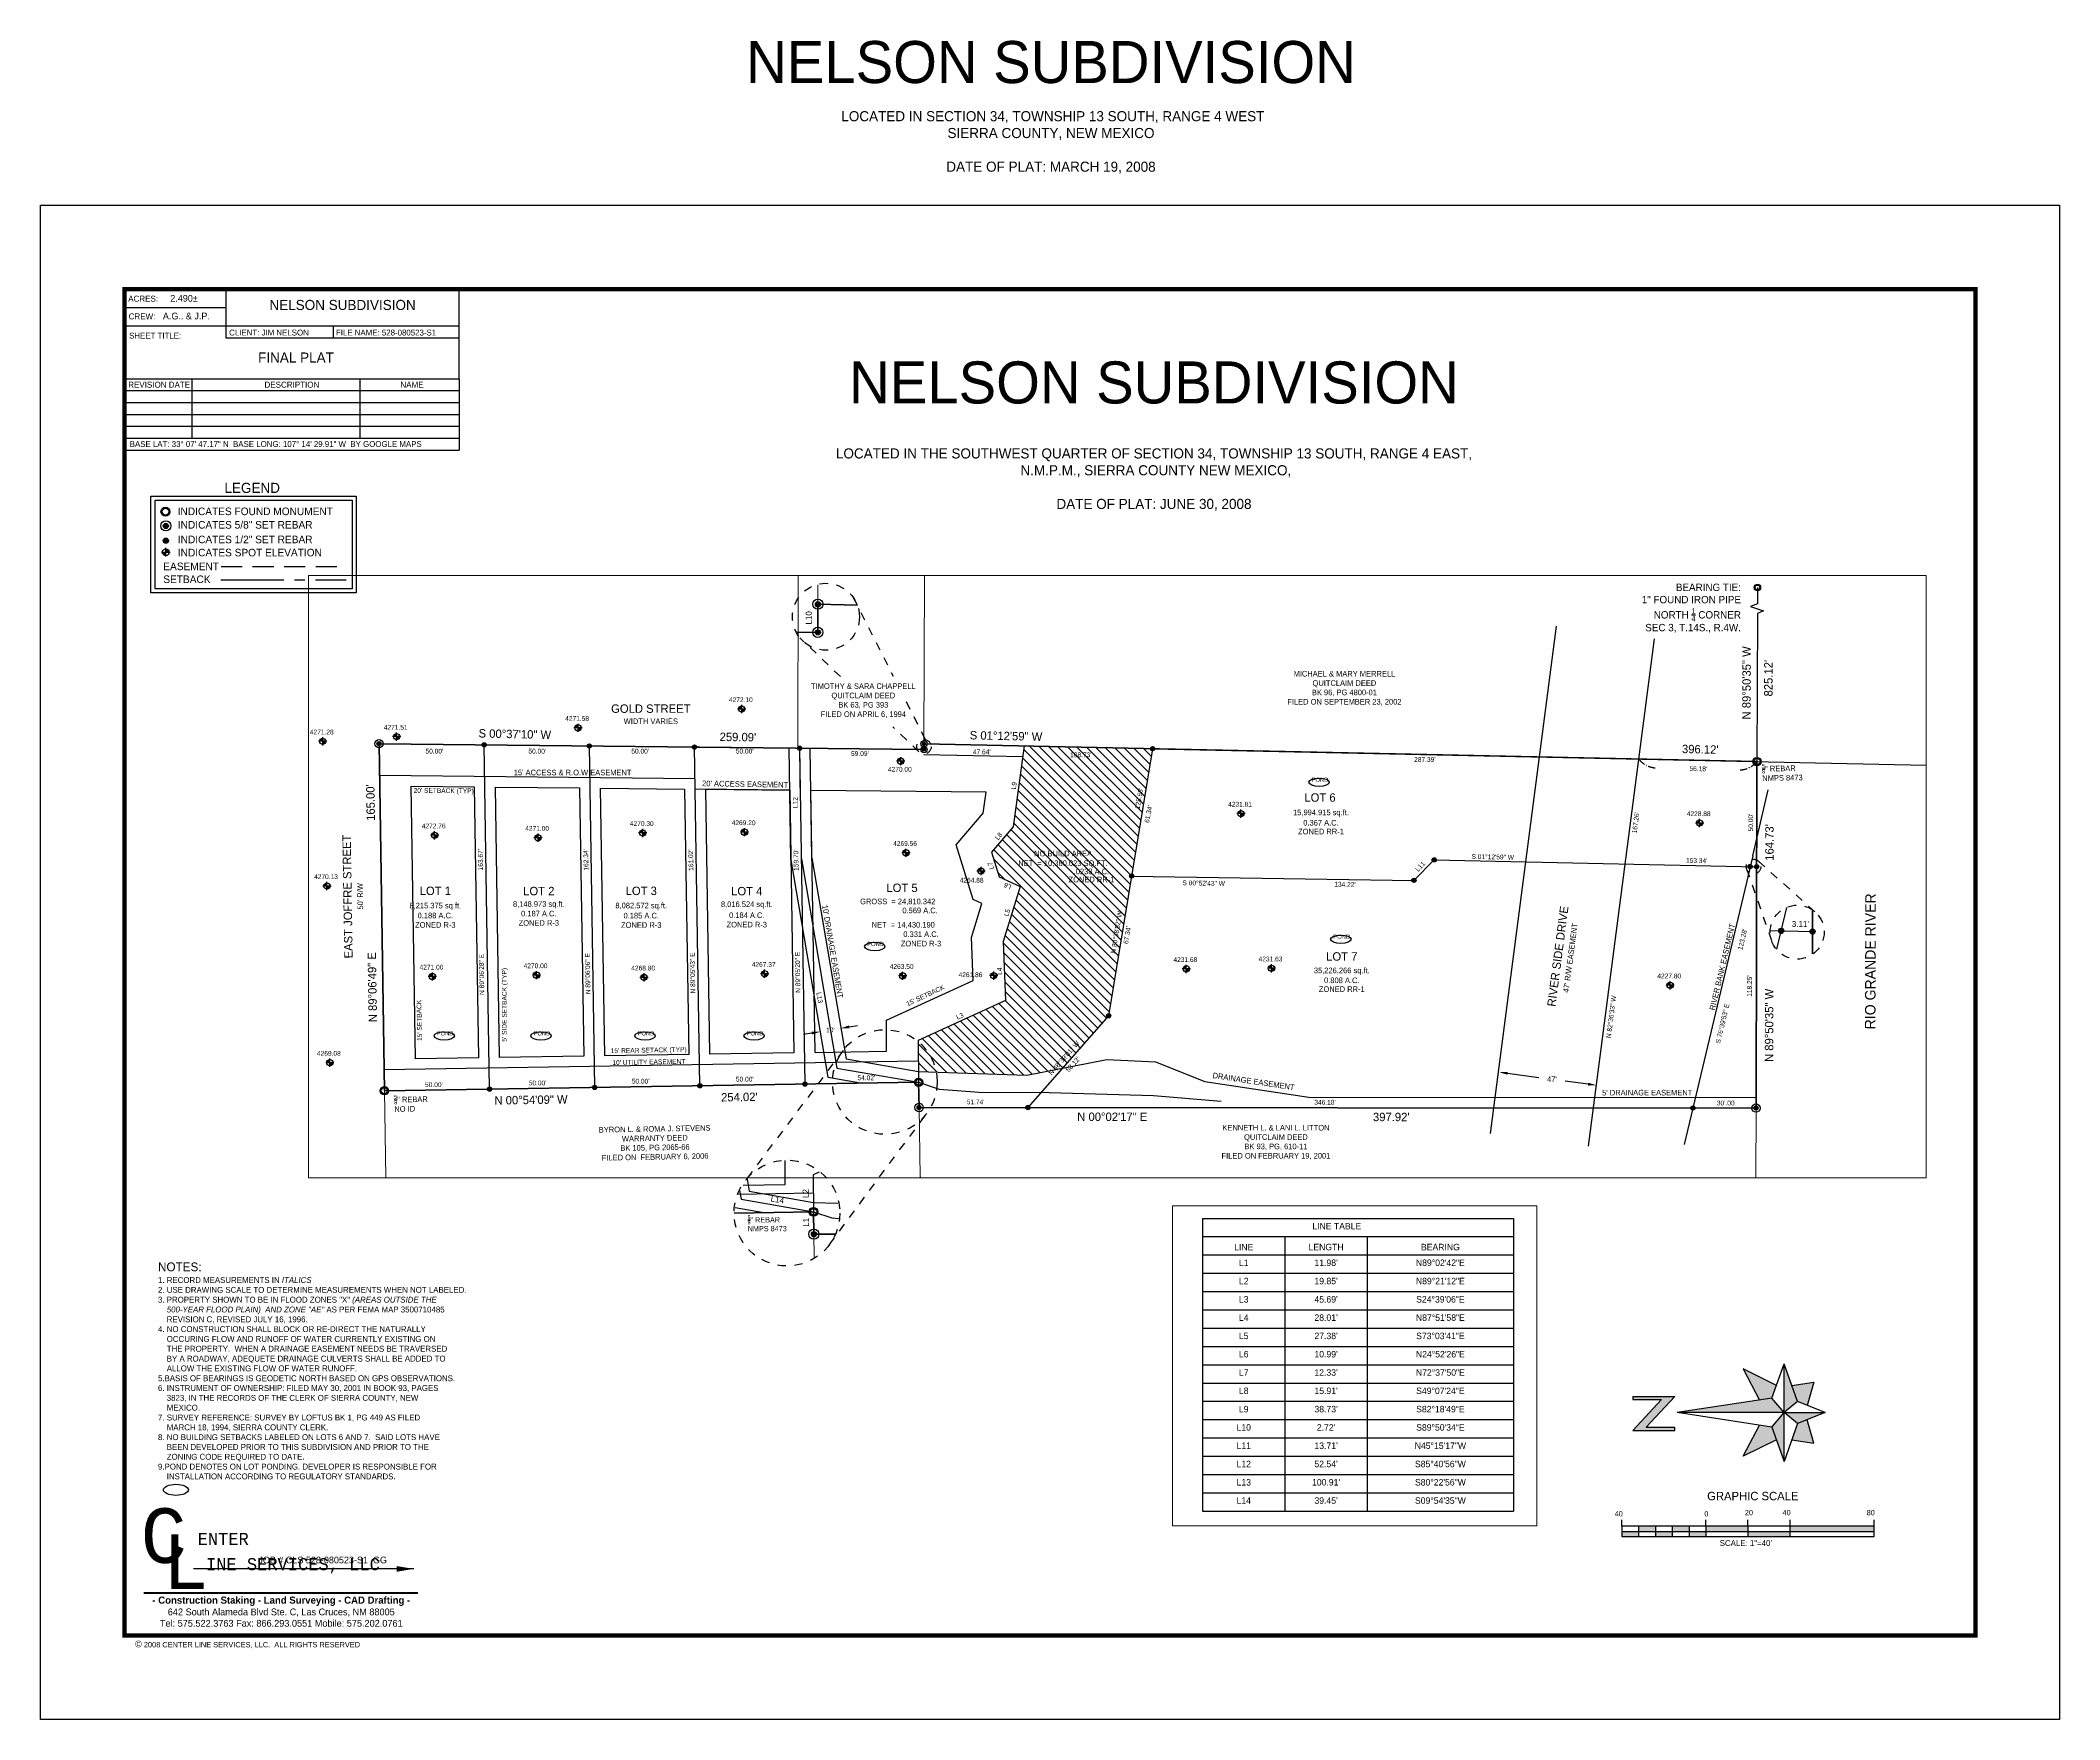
# Paper-space layout 'PLAT 2 OF 2' of a CAD drawing. Header units: feet. Extents: x 8.5 to 32.5, y -3.9 to 16.1.
# The model-space entities are those that its viewports show. They can reach past a viewport. Long polylines and large blocks are cut down to what shows.
import ezdxf
from ezdxf.enums import TextEntityAlignment as Align

# ---------------------------------------------------------------- set-up
doc = ezdxf.new("R2010")
doc.units = ezdxf.units.FT
doc.header["$MEASUREMENT"] = 0
for name, pattern in [('CENTER2', [1.125, 0.75, -0.125, 0.125, -0.125]), ('HIDDEN', [0.375, 0.25, -0.125]), ('HIDDEN2', [0.1875, 0.125, -0.0625])]:
    doc.linetypes.add(name, pattern=pattern)
for name, color, linetype in [('ADJOINER', 111, 'Continuous'), ('ADJOINER TXT', 111, 'Continuous'), ('BEARING TIE', 1, 'Continuous'), ('BORDER', 1, 'Continuous'), ('C--BORDER', 1, 'Continuous'), ('ESMNT', 1, 'HIDDEN'), ('hatch', 7, 'Continuous'), ('LINE_TABLE_BORDER', 7, 'Continuous'), ('LINE_TABLE_HEADER', 7, 'Continuous'), ('LINE_TABLE_TEXT', 7, 'Continuous'), ('PARCELLBLS', 7, 'Continuous'), ('SETBACK', 1, 'CENTER2'), ('TEXT', 21, 'Continuous'), ('V-LOT-DIMS', 211, 'Continuous'), ('V-MONS', 5, 'Continuous'), ('V-PROP-BNDY', 1, 'Continuous'), ('V-PROP-LOTS', 21, 'Continuous'), ('V-PROP-TEXT', 1, 'Continuous'), ('V-SPOT-ELEV', 161, 'Continuous'), ('V-TOPO-BOT', 201, 'Continuous')]:
    doc.layers.add(name, color=color, linetype=linetype)
doc.styles.add('CLS BNDY', font='Eurosti.TTF', dxfattribs={"height": 4})
doc.styles.add('CLS DIM', font='Eurosti.TTF', dxfattribs={"height": 2.666667})
doc.styles.add('CLS LOT DIMS', font='Eurosti.TTF', dxfattribs={"height": 2.268})
doc.dimstyles.new('CLS DIMSTYLE', dxfattribs={"dimscale": 30, "dimtxt": 0.18, "dimasz": 0.1, "dimexe": 0.18, "dimexo": 0.05, "dimgap": 0.09, "dimtad": 0, "dimtih": 1, "dimtoh": 1, "dimzin": 0, "dimdsep": 46, "dimtxsty": 'CLS DIM', "dimcen": 0.09, "dimse1": 1, "dimse2": 1, "dimadec": 0, "dimazin": 0, "dimtfac": 1, "dimtofl": 0, "dimtmove": 0, "dimatfit": 3, "dimfxl": 0, "dimtolj": 1, "dimtzin": 0, "dimarcsym": 0})
doc.dimstyles.get("Standard").update_dxf_attribs({"dimtxt": 0.18, "dimasz": 0.18, "dimexe": 0.18, "dimexo": 0.0625, "dimgap": 0.09, "dimtad": 0, "dimtih": 1, "dimtoh": 1, "dimdec": 4, "dimzin": 0, "dimdsep": 46, "dimtxsty": 'Standard', "dimcen": 0.09, "dimadec": 0, "dimazin": 0, "dimtfac": 1, "dimtdec": 4, "dimtofl": 0, "dimtmove": 0, "dimatfit": 3, "dimfxl": 0, "dimtolj": 1, "dimtzin": 0, "dimarcsym": 0})

# ---------------------------------------------------------------- blocks, each defined once
blk = doc.blocks.new('JFE NORTH')
at = {"layer": 'BORDER'}
blk.add_hatch(color=7, dxfattribs=at).paths.add_polyline_path([(-0.224, 2.409), (-0.224, 1.883), (-0.184, 1.883), (-0.184, 2.243), (0.203, 1.883), (0.203, 2.409), (0.163, 2.409), (0.163, 2.049)])
h = blk.add_hatch(color=256, dxfattribs=at)
h.paths.add_polyline_path([(-0.181, 0.666), (-0.612, 0.513), (0, 0.513)])
h.paths.add_polyline_path([(0, 0.513), (-0.137, 0.344), (0, 0)])
h.paths.add_polyline_path([(0.612, 0.513), (0, 0.513), (0.137, 0.344)])
h.paths.add_polyline_path([(0.181, 0.666), (0, 1.852), (0, 0.513)])
h = blk.add_hatch(color=253, dxfattribs=at)
h.paths.add_polyline_path([(-0.548, 1.027), (-0.181, 0.666), (-0.157, 0.821)])
h.paths.add_polyline_path([(0.548, 1.027), (0.157, 0.821), (0.181, 0.666)])
h.paths.add_polyline_path([(0.137, 0.344), (0.089, 0.225), (0.383, 0.14)])
h.paths.add_polyline_path([(-0.089, 0.225), (-0.137, 0.344), (-0.383, 0.14)])
h = blk.add_hatch(color=250, dxfattribs=at)
h.paths.add_polyline_path([(-0.548, 1.027), (-0.341, 0.609), (-0.181, 0.666)])
h.paths.add_polyline_path([(-0.137, 0.344), (-0.341, 0.416), (-0.383, 0.14)])
h.paths.add_polyline_path([(0.341, 0.416), (0.137, 0.344), (0.383, 0.14)])
h.paths.add_polyline_path([(0.548, 1.027), (0.181, 0.666), (0.341, 0.609)])
for p, q in [((-0.224, 2.409), (-0.224, 1.883)), ((-0.224, 2.409), (0.163, 2.049)), ((0.163, 2.409), (0.163, 2.049)), ((0.203, 2.409), (0.163, 2.409)), ((0.203, 2.409), (0.203, 1.883)), ((-0.184, 2.243), (-0.184, 1.883)), ((-0.184, 2.243), (0.203, 1.883)), ((-0.224, 1.883), (-0.184, 1.883)), ((-0.181, 0.666), (0, 1.852)), ((0, 0.513), (0, 1.852)), ((0.181, 0.666), (0, 1.852)), ((-0.341, 0.609), (-0.548, 1.027)), ((-0.548, 1.027), (-0.157, 0.821)), ((0.548, 1.027), (0.157, 0.821)), ((0.341, 0.609), (0.548, 1.027)), ((-0.181, 0.666), (-0.612, 0.513)), ((-0.612, 0.513), (0, 0.513)), ((-0.137, 0.344), (-0.612, 0.513)), ((-0.181, 0.666), (0, 0.513)), ((-0.137, 0.344), (0, 0.513)), ((0, 0.513), (0.181, 0.666)), ((0, 0.513), (0.612, 0.513)), ((0, 0.513), (0, 0)), ((0.137, 0.344), (0, 0.513)), ((0.137, 0.344), (0.612, 0.513)), ((0.181, 0.666), (0.612, 0.513)), ((-0.341, 0.416), (-0.383, 0.14)), ((0, 0), (-0.137, 0.344)), ((0, 0), (0.137, 0.344)), ((0.341, 0.416), (0.383, 0.14)), ((-0.383, 0.14), (-0.089, 0.225)), ((0.383, 0.14), (0.089, 0.225))]:
    blk.add_line(p, q, dxfattribs=at)
blk = doc.blocks.new('ip')
for radius in [0.05, 0.0375]:
    blk.add_circle((0, 0), radius)
blk = doc.blocks.new('*X2')
for p, q in [((69.585, 22.938), (69.915, 22.938)), ((69.629, 22.969), (69.871, 22.969)), ((69.5, 22.75), (70, 22.75)), ((69.502, 22.781), (69.998, 22.781)), ((69.502, 22.719), (69.998, 22.719)), ((69.508, 22.812), (69.992, 22.812)), ((69.508, 22.688), (69.992, 22.688)), ((69.518, 22.844), (69.982, 22.844)), ((69.518, 22.656), (69.982, 22.656)), ((69.533, 22.875), (69.967, 22.875)), ((69.533, 22.625), (69.967, 22.625)), ((69.555, 22.906), (69.945, 22.906)), ((69.555, 22.594), (69.945, 22.594)), ((69.585, 22.562), (69.915, 22.562)), ((69.629, 22.531), (69.871, 22.531))]:
    blk.add_line(p, q)
blk = doc.blocks.new('dh')
for radius in [0.05, 0.025]:
    blk.add_circle((0, 0), radius)
at = {"xscale": 0.1000000000000227, "yscale": 0.1000000000000227, "zscale": 0.1}
blk.add_blockref('*X2', (-6.975, -2.275), dxfattribs=at)
blk = doc.blocks.new('bm')
for p, q in [((-0.13, 0), (0.13, 0)), ((0, -0.13), (0, 0.13))]:
    blk.add_line(p, q)
at = {"const_width": 0.1}
for points in [[(-0.05, 0, 0.414214), (0, -0.05, 1)], [(0.05, 0, 0.414214), (0, 0.05, 1)]]:
    blk.add_lwpolyline(points, format="xyb", dxfattribs=at)
blk.add_circle((0, 0), 0.1)
blk = doc.blocks.new('*D23')
at = {"layer": 'DEFPOINTS', "color": 0}
for p in [(7597.36, 6967.98), (7597.53, 6967.96), (7591.14, 6921.72)]:
    blk.add_point(p, dxfattribs=at)
at = {"layer": 'ESMNT', "color": 0, "lineweight": -2}
for p, q in [((7597, 6963.99), (7595, 6949.13)), ((7591.84, 6925.66), (7593.32, 6936.67))]:
    blk.add_line(p, q, dxfattribs=at)
at = {"layer": 'ESMNT', "color": 0}
for points in [[(7596.34, 6964.08), (7597.66, 6963.9), (7597.53, 6967.96)], [(7591.18, 6925.75), (7592.5, 6925.57), (7591.31, 6921.7)]]:
    blk.add_solid(points, dxfattribs=at)
at = {"layer": 'ESMNT', "color": 0, "insert": (7594.16, 6942.9), "char_height": 2.667, "attachment_point": 5, "rotation": 270, "style": 'CLS DIM'}
blk.add_mtext("\\A1;47'", dxfattribs=at)
blk = doc.blocks.new('lota')
blk.add_attdef('LOTDES', text='', height=0.0833).set_placement((0, 0), align=Align.CENTER)
at = {"flags": 1}
for tag in ['LOTAINF', 'LOTAAC', 'LOTASF']:
    blk.add_attdef(tag, text='', height=0.000000105, dxfattribs=at).set_placement((-0.0377, 0), align=Align.CENTER)
blk = doc.blocks.new('*X28')
for p, q in [((69.585, 22.938), (69.915, 22.938)), ((69.629, 22.969), (69.871, 22.969)), ((69.5, 22.75), (70, 22.75)), ((69.502, 22.781), (69.998, 22.781)), ((69.502, 22.719), (69.998, 22.719)), ((69.508, 22.812), (69.992, 22.812)), ((69.508, 22.688), (69.992, 22.688)), ((69.518, 22.844), (69.982, 22.844)), ((69.518, 22.656), (69.982, 22.656)), ((69.533, 22.875), (69.967, 22.875)), ((69.533, 22.625), (69.967, 22.625)), ((69.555, 22.906), (69.945, 22.906)), ((69.555, 22.594), (69.945, 22.594)), ((69.585, 22.562), (69.915, 22.562)), ((69.629, 22.531), (69.871, 22.531))]:
    blk.add_line(p, q)
blk = doc.blocks.new('pin')
blk.add_circle((0, 0), 0.025)
at = {"xscale": 0.1000000000000227, "yscale": 0.1000000000000227, "zscale": 0.1}
blk.add_blockref('*X28', (-6.975, -2.275), dxfattribs=at)
blk = doc.blocks.new('pcor')
blk.add_circle((0.0903, 0.0749), 0.00159)
for centre, radius, start, end in [((0.2171, -0.1837), 0.2885, 94.2373, 111.1072), ((0.2191, -0.1713), 0.2781, 122.8036, 139.2683)]:
    blk.add_arc(centre, radius, start, end)
blk = doc.blocks.new('*D32')
at = {"layer": 'DEFPOINTS', "color": 0}
for p in [(7615.63, 7290.65), (7617.3, 7280.79), (7618.43, 7280.98)]:
    blk.add_point(p, dxfattribs=at)
at = {"layer": 'V-PROP-TEXT', "color": 0, "lineweight": -2}
for p, q in [((7616.09, 7294.78), (7615.42, 7298.72)), ((7619.09, 7277.03), (7619.76, 7273.09))]:
    blk.add_line(p, q, dxfattribs=at)
at = {"layer": 'V-PROP-TEXT', "color": 0}
for points in [[(7616.74, 7294.89), (7615.43, 7294.67), (7616.76, 7290.84)], [(7619.75, 7277.14), (7618.44, 7276.92), (7618.43, 7280.98)]]:
    blk.add_solid(points, dxfattribs=at)
at = {"layer": 'V-PROP-TEXT', "color": 0, "insert": (7617.59, 7285.91), "char_height": 2.268, "attachment_point": 5, "rotation": 270, "style": 'CLS LOT DIMS'}
blk.add_mtext("\\A1;10'", dxfattribs=at)
blk = doc.blocks.new('CELTERLINELOGO')
at = {"color": 21, "const_width": 1.18}
blk.add_lwpolyline([(2.5, 14.5), (163.1, 14.5)], dxfattribs=at)
at = {"color": 21}
for s, insert, char_height, width, attachment_point in [('{\\fLucida Console|b0|i0|c0|p49;C}', (0.7, 64.2), 32.018, 36.574, 1), ('{\\fLucida Console|b0|i0|c0|p49;L}', (13.4, 49), 32.018, 32.49, 1), ('{\\fLucida Console|b0|i0|c0|p49;\\H0.4x;ENTER}', (34.1, 49.8), 17.674, 57.449, 1), ('{\\fLucida Console|b0|i0|c0|p49;\\H0.4x;INE SERVICES, LLC}', (39, 35), 17.674, 158.333, 1), ('{\\fEurostile|b1|i0|c0|p34;\\H1.05x;- Construction Staking - Land Surveying - CAD Drafting -\\fEurostile|b0|i0|c0|p34;\\P\\H0.9524x;642 South Alameda Blvd Ste. C, Las Cruces, NM 88005\\PTel: 575.522.3763 Fax: 866.293.0551 Mobile: 575.202.0761}', (83.1, 12.5), 4, 161.493, 2)]:
    blk.add_mtext(s, dxfattribs=dict(at, insert=insert, char_height=char_height, width=width, attachment_point=attachment_point))
blk.add_leader([(160.7, 28.7), (31.7, 28.7)], dimstyle='Standard', override={"dimasz": 10, "dimgap": 0.09, "dimtad": 0, "dimpost": "'"}, dxfattribs=at)

msp = doc.modelspace()

# ---------------------------------------------------------------- hatches: boundary and pattern name
at = {"layer": 'TEXT', "lineweight": 5}
h = msp.add_hatch(dxfattribs=at)
h.set_pattern_fill('ANSI31', color=256, scale=25, style=0)
h.paths.add_polyline_path([(7689.801, 7142.87, -1), (7691.775, 7142.545), (7750.326, 7132.902, -0.3732093), (7751.334, 7133.739), (7752.609, 7193.81), (7714.227, 7198.991), (7702.198, 7209.401), (7690.427, 7205.72), (7685.803, 7195.746), (7659.616, 7203.721), (7631.628, 7202.679), (7612.57, 7244.207), (7597.81, 7244.04), (7596.117, 7192.484), (7599.441, 7175.565), (7623.592, 7154.311, -0.7535713), (7625.329, 7153.488)])
h.paths.add_polyline_path([(7687.073, 7173.184), (7687.073, 7150.437), (7691.155, 7150.437), (7691.155, 7173.184)], flags=24)
h.paths.add_polyline_path([(7703.447, 7189.336), (7703.604, 7161.225), (7699.55, 7161.202), (7699.392, 7189.313)], flags=24)
h.paths.add_polyline_path([(7750.122, 7173.011), (7750.122, 7160.74), (7746.674, 7160.74), (7746.674, 7173.011)], flags=24)
h.paths.add_polyline_path([(7690.934, 7171.482), (7690.934, 7152.138), (7695.016, 7152.138), (7695.016, 7171.482)], flags=24)
h.paths.add_polyline_path([(7694.39, 7198.589), (7694.39, 7152.107), (7699.021, 7152.107), (7699.021, 7198.589)], flags=24)
h.paths.add_polyline_path([(7652.572, 7153.56), (7676.004, 7149.701), (7675.443, 7146.298), (7652.012, 7150.157)], flags=24)
h.paths.add_polyline_path([(7721.875, 7141.874), (7733.983, 7139.88), (7733.423, 7136.477), (7721.315, 7138.471)], flags=24)
h.paths.add_polyline_path([(7596.505, 7184.064), (7614.333, 7168.374), (7612.055, 7165.785), (7594.227, 7181.475)], flags=9)

# ---------------------------------------------------------------- linework, layer by layer
at = {"layer": 'ADJOINER', "lineweight": 5}
for p, q in [((7408.654, 7495.189), (7588.723, 7497.974)), ((7543.787, 7497.215), (7545.022, 7415.247)), ((8079.395, 7300.548), (7751.551, 7301.447)), ((7580.749, 7243.783), (7547.741, 7243.194)), ((8079.23, 7240.548), (7753.62, 7241.442)), ((7580.485, 6845.861), (7510.486, 6846.053))]:
    msp.add_line(p, q, dxfattribs=at)
at = {"layer": 'ADJOINER'}
for p, q in [((7545.022, 7415.247), (7508.027, 7414.641)), ((7547.741, 7243.194), (7510.748, 7242.279))]:
    msp.add_line(p, q, dxfattribs=at)
at = {"layer": 'BEARING TIE'}
for p, q in [((7591.859, 7297.999), (7592.724, 7243.983)), ((7745.211, 6845.41), (7695.212, 6845.547))]:
    msp.add_line(p, q, dxfattribs=at)
at = {"layer": 'ESMNT'}
for p, q in [((7738.7, 7500.294), (7737.078, 7350.298)), ((7602.723, 7244.14), (7598.722, 7498.132)), ((7731.591, 7305.222), (7732.077, 7350.219)), ((7698.546, 7304.696), (7751.595, 7305.54)), ((7698.546, 7304.696), (7595.196, 7287.183)), ((7699.466, 7294.71), (7603.831, 7278.504)), ((7699.466, 7294.71), (7751.487, 7295.537)), ((7595.196, 7287.183), (7592.298, 7270.596)), ((7603.831, 7278.504), (7597.81, 7244.04)), ((7592.624, 7250.347), (7592.724, 7243.983)), ((7597.81, 7244.04), (7596.117, 7192.484)), ((7596.117, 7192.484), (7603.572, 7154.541)), ((7603.572, 7154.541), (7602.477, 7131.296)), ((7602.477, 7131.296), (7593.047, 7107.844)), ((7593.047, 7107.844), (7585.626, 7058.53)), ((7585.626, 7058.53), (7585.485, 6845.858)), ((7568.361, 6972.063), (7809.552, 6940.777)), ((7562.322, 6925.458), (7803.513, 6894.171)), ((7580.505, 6875.861), (7563.221, 6879.958)), ((7700.459, 6847.427), (7580.505, 6875.861)), ((7700.459, 6847.427), (7731.755, 6840.009))]:
    msp.add_line(p, q, dxfattribs=at)
at = {"layer": 'hatch', "color": 1, "linetype": 'HIDDEN2'}
for p, q in [((7612.57, 7244.207), (7592.724, 7243.983)), ((7631.628, 7202.679), (7612.57, 7244.207)), ((7702.198, 7209.401), (7690.427, 7205.72)), ((7714.227, 7198.991), (7702.198, 7209.401)), ((7690.427, 7205.72), (7685.803, 7195.746)), ((7659.616, 7203.721), (7631.628, 7202.679)), ((7685.803, 7195.746), (7659.616, 7203.721)), ((7752.609, 7193.81), (7714.227, 7198.991))]:
    msp.add_line(p, q, dxfattribs=at)
at = {"layer": 'LINE_TABLE_BORDER'}
for p, q in [((8021.952, 7141.771), (8214.732, 7141.771)), ((8021.952, 7141.771), (8021.952, 7130.431)), ((8214.732, 7141.771), (8214.732, 7130.431)), ((8021.952, 7130.431), (8214.732, 7130.431)), ((8021.952, 7130.431), (8214.732, 7130.431)), ((8021.952, 7130.431), (8021.952, 6960.331)), ((8072.982, 7130.431), (8072.982, 6960.331)), ((8124.012, 7130.431), (8124.012, 6960.331)), ((8214.732, 7130.431), (8214.732, 6960.331)), ((8021.952, 7119.091), (8214.732, 7119.091)), ((8021.952, 7107.751), (8214.732, 7107.751)), ((8021.952, 7096.411), (8214.732, 7096.411)), ((8021.952, 7085.071), (8214.732, 7085.071)), ((8021.952, 7073.731), (8214.732, 7073.731)), ((8021.952, 7062.391), (8214.732, 7062.391)), ((8021.952, 7051.051), (8214.732, 7051.051)), ((8021.952, 7039.711), (8214.732, 7039.711)), ((8021.952, 7028.371), (8214.732, 7028.371)), ((8021.952, 7017.031), (8214.732, 7017.031)), ((8021.952, 7005.691), (8214.732, 7005.691)), ((8021.952, 6994.351), (8214.732, 6994.351)), ((8021.952, 6983.011), (8214.732, 6983.011)), ((8021.952, 6971.671), (8214.732, 6971.671)), ((8021.952, 6960.331), (8214.732, 6960.331))]:
    msp.add_line(p, q, dxfattribs=at)
at = {"layer": 'SETBACK'}
for p, q in [((7606.95, 7293.238), (7731.482, 7295.219)), ((7748.622, 7241.548), (7747.622, 7194.483))]:
    msp.add_line(p, q, dxfattribs=at)
at = {"layer": 'SETBACK', "flags": 128}
for points in [[(7603.958, 7483.208), (7733.537, 7485.213), (7733.212, 7455.219), (7604.43, 7453.214), (7603.958, 7483.208)], [(7604.588, 7443.215), (7733.104, 7445.216), (7732.672, 7405.22), (7605.218, 7403.221), (7604.588, 7443.215)]]:
    msp.add_lwpolyline(points, close=True, dxfattribs=at)
for points in [[(7606.005, 7353.229), (7605.375, 7393.223), (7732.564, 7395.217), (7732.131, 7355.221), (7606.005, 7353.229)], [(7731.591, 7305.222), (7606.793, 7303.237), (7606.163, 7343.23), (7732.023, 7345.218), (7731.591, 7305.222)], [(7606.95, 7293.238), (7607.486, 7259.22), (7622.201, 7259.182), (7641.082, 7218.041), (7661.575, 7218.805), (7677.685, 7213.898), (7679.612, 7218.053), (7705.696, 7226.212), (7720.663, 7213.258), (7730.582, 7211.919), (7731.482, 7295.219)]]:
    msp.add_lwpolyline(points, dxfattribs=at)
at = {"layer": 'TEXT'}
msp.add_line((7752.082, 7350.535), (7751.541, 7300.538), dxfattribs=at)
at = {"layer": 'V-PROP-BNDY', "lineweight": 50}
for p, q in [((7588.723, 7497.974), (7753.703, 7500.527)), ((7753.703, 7500.527), (7750.902, 7241.449)), ((7592.724, 7243.983), (7588.723, 7497.974)), ((7580.749, 7243.783), (7580.485, 6845.861)), ((7753.62, 7241.442), (7745.211, 6845.41)), ((7745.211, 6845.41), (7580.485, 6845.861))]:
    msp.add_line(p, q, dxfattribs=at)
at = {"layer": 'V-PROP-BNDY'}
for p, q in [((7580.749, 7243.783), (7592.724, 7243.983)), ((7753.62, 7241.442), (7750.902, 7241.449)), ((7751.312, 7132.739), (7743.374, 6758.867))]:
    msp.add_line(p, q, dxfattribs=at)
at = {"layer": 'V-PROP-BNDY', "lineweight": 50}
msp.add_lwpolyline([(7745.211, 6845.41), (7580.485, 6845.861), (7580.749, 7243.783), (7592.724, 7243.983), (7588.723, 7497.974), (7753.703, 7500.527), (7750.902, 7241.449), (7753.62, 7241.442), (7745.211, 6845.41)], dxfattribs=at)
at = {"layer": 'V-PROP-BNDY', "linetype": 'Continuous'}
msp.add_lwpolyline([(7827.977, 6845.183), (7820.147, 6845.204), (7818.989, 6848.558), (7816.818, 6842.348), (7815.647, 6845.217), (7745.211, 6845.41)], dxfattribs=at)
at = {"layer": 'V-PROP-LOTS'}
for p, q in [((7589.511, 7447.981), (7753.163, 7450.529)), ((7590.298, 7397.987), (7752.622, 7400.532)), ((7591.086, 7347.993), (7752.082, 7350.535)), ((7591.859, 7297.999), (7751.541, 7300.538)), ((7624.343, 7153.65), (7580.715, 7192.045)), ((7751.312, 7132.739), (7624.343, 7153.65)), ((7690.788, 7142.707), (7688.73, 7008.5)), ((7698.467, 6998.849), (7688.73, 7008.5)), ((7698.467, 6998.849), (7695.212, 6845.547))]:
    msp.add_line(p, q, dxfattribs=at)
msp.add_lwpolyline([(7753.703, 7500.527), (7751.551, 7301.447)], dxfattribs=at)
at = {"layer": 'V-TOPO-BOT'}
for p, q in [((7699.006, 7299.703), (7599.513, 7282.843)), ((7726.528, 7300.082), (7751.541, 7300.538)), ((7599.513, 7282.843), (7592.724, 7243.983)), ((7592.724, 7243.983), (7589.501, 7234.224)), ((7589.501, 7234.224), (7587.983, 7215.356)), ((7587.983, 7215.356), (7587.875, 7181.912)), ((7587.875, 7181.912), (7586.389, 7132.266)), ((7586.389, 7132.266), (7583.814, 7100.203))]:
    msp.add_line(p, q, dxfattribs=at)

# ---------------------------------------------------------------- block references
at = {"layer": 'ESMNT', "yscale": 40, "rotation": 88.78359728192228}
for p, xscale, zscale in [((7746.404, 6901.579), -40, -40), ((7745.211, 6845.41), 40, 40)]:
    msp.add_blockref('pcor', p, dxfattribs=dict(at, xscale=xscale, zscale=zscale))
at = {"layer": 'PARCELLBLS'}
ref = msp.add_blockref('lota', (7681.746, 7473.76), dxfattribs=dict(at, xscale=68.0672268907563, yscale=68.0672268907563, zscale=68.0672268907563, rotation=270))
ref.add_attrib('LOTDES', 'LOT 1', dxfattribs={"height": 4, "rotation": 270, "style": 'CLS LOT DIMS'}).set_placement((7681.746, 7473.76), align=Align.CENTER)
ref = msp.add_blockref('lota', (7681.634, 7424.55), dxfattribs=dict(at, xscale=68.0672268907563, yscale=68.0672268907563, zscale=68.0672268907563, rotation=270))
ref.add_attrib('LOTDES', 'LOT 2', dxfattribs={"height": 4, "rotation": 270, "style": 'CLS LOT DIMS'}).set_placement((7681.634, 7424.55), align=Align.CENTER)
ref = msp.add_blockref('lota', (7681.742, 7375.86), dxfattribs=dict(at, xscale=68.0672268907563, yscale=68.0672268907563, zscale=68.0672268907563, rotation=270))
ref.add_attrib('LOTDES', 'LOT 3', dxfattribs={"height": 4, "rotation": 270, "style": 'CLS LOT DIMS'}).set_placement((7681.742, 7375.86), align=Align.CENTER)
ref = msp.add_blockref('lota', (7681.606, 7325.679), dxfattribs=dict(at, xscale=68.0672268907563, yscale=68.0672268907563, zscale=68.0672268907563, rotation=270))
ref.add_attrib('LOTDES', 'LOT 4', dxfattribs={"height": 4, "rotation": 270, "style": 'CLS LOT DIMS'}).set_placement((7681.606, 7325.679), align=Align.CENTER)
ref = msp.add_blockref('lota', (7683.189, 7251.874), dxfattribs=dict(at, xscale=68.0672268907563, yscale=68.0672268907563, zscale=68.0672268907563, rotation=270))
ref.add_attrib('LOTDES', 'LOT 5', dxfattribs={"height": 4, "rotation": 270, "style": 'CLS BNDY'}).set_placement((7683.189, 7251.874), align=Align.CENTER)
ref = msp.add_blockref('lota', (7726.122, 7053.152), dxfattribs=dict(at, xscale=68.0672268907563, yscale=68.0672268907563, zscale=68.0672268907563, rotation=270))
ref.add_attrib('LOTDES', 'LOT 6', dxfattribs={"height": 4, "rotation": 270, "style": 'CLS LOT DIMS'}).set_placement((7726.122, 7053.152), align=Align.CENTER)
ref = msp.add_blockref('lota', (7650.553, 7042.794), dxfattribs=dict(at, xscale=68.0672268907563, yscale=68.0672268907563, zscale=68.0672268907563, rotation=270))
ref.add_attrib('LOTDES', 'LOT 7', dxfattribs={"height": 4, "rotation": 270, "style": 'CLS LOT DIMS'}).set_placement((7650.553, 7042.794), align=Align.CENTER)
at = {"layer": 'V-MONS'}
for name, p, xscale, yscale, zscale in [('dh', (7753.703, 7500.527), 40, 40, 40), ('ip', (7588.723, 7497.974), 40, 40, 40), ('pin', (7753.163, 7450.529), 40, 40, 40), ('pin', (7589.511, 7447.981), 40, 40, 40), ('pin', (7752.622, 7400.532), 40, 40, 40), ('pin', (7590.298, 7397.987), 40, 40, 40), ('pin', (7752.082, 7350.535), 40, 40, 40), ('pin', (7591.086, 7347.993), 40, 40, 40), ('pin', (7751.541, 7300.538), 40, 40, 40), ('pin', (7591.859, 7297.999), 40, 40, 40), ('dh', (7580.749, 7243.783), 40, 40, 40), ('ip', (7592.724, 7243.983), 40, 40, 40), ('dh', (7750.902, 7241.449), 30, 30, 30), ('dh', (7753.62, 7241.442), 30, 30, 30), ('pin', (7580.715, 7192.045), 40, 40, 40), ('pin', (7624.343, 7153.65), 40, 40, 40), ('pin', (7690.788, 7142.707), 40, 40, 40), ('pin', (7751.312, 7132.739), 40, 40, 40), ('pin', (7688.73, 7008.5), 40, 40, 40), ('pin', (7698.467, 6998.849), 40, 40, 40), ('pin', (7580.505, 6875.861), 40, 40, 40), ('pin', (7695.278, 6848.655), 40, 40, 40), ('dh', (7580.485, 6845.861), 40, 40, 40), ('ip', (7745.211, 6845.41), 40, 40, 40), ('pin', (7695.212, 6845.547), 40, 40, 40)]:
    msp.add_blockref(name, p, dxfattribs=dict(at, xscale=xscale, yscale=yscale, zscale=zscale))
at = {"layer": 'V-PROP-TEXT', "xscale": 30, "yscale": 30, "zscale": 30, "rotation": 270}
msp.add_blockref('ip', (7827.977, 6845.183), dxfattribs=at)
at = {"layer": 'V-SPOT-ELEV', "xscale": 15, "yscale": 15, "zscale": 15}
for p in [(7754.823, 7527.298), (7686.039, 7525.306), (7602.033, 7523.93), (7757.045, 7492.173), (7643.021, 7475.147), (7710.135, 7474.105), (7643.663, 7425.67), (7708.981, 7424.921), (7761.261, 7405.913), (7642.585, 7374.507), (7711.275, 7375.163), (7770.162, 7328.07), (7711.66, 7326.748), (7644.325, 7317.201), (7643.331, 7251.603), (7745.388, 7252.5), (7701.821, 7249.987), (7693.159, 7214.325), (7643.463, 7208.271), (7646.635, 7116.723), (7720.465, 7090.754), (7646.917, 7076.243), (7638.831, 6886.683), (7715.961, 6872.672)]:
    msp.add_blockref('bm', p, dxfattribs=at)

# ---------------------------------------------------------------- texts
at = {"layer": 'ADJOINER TXT', "char_height": 2.66667, "width": 120.5658, "attachment_point": 2, "style": 'CLS DIM'}
for s, insert, rotation in [('BYRON L. & ROMA J. STEVENS\\PWARRANTY DEED\\PBK 105, PG 2065-66\\PFILED ON  FEBRUARY 6, 2006', (7571.945, 7369.513), 271.0128), ('TIMOTHY & SARA CHAPPELL\\PQUITCLAIM DEED\\PBK 63, PG 393\\PFILED ON APRIL 6, 1994', (7782.403, 7270.284), 270), ('KENNETH L. & LANI L. LITTON\\PQUITCLAIM DEED\\PBK 93, PG. 610-11\\PFILED ON FEBRUARY 19, 2001', (7572.482, 7074.104), 270), ('MICHAEL & MARY MERRELL\\PQUITCLAIM DEED\\PBK 96, PG 4800-01\\PFILED ON SEPTEMBER 23, 2002', (7788.308, 7041.55), 270)]:
    msp.add_mtext(s, dxfattribs=dict(at, insert=insert, rotation=rotation))
at = {"layer": 'ESMNT', "style": 'CLS DIM'}
for s, rotation, p in [("10' DRAINAGE EASEMENT", 189.5727, (7676.779, 7289.915)), ('DRAINAGE EASEMENT', 261.47533, (7594.773, 7104.338)), ('RIVER BANK EASEMENT', 346.6647, (7626.76, 6865.478))]:
    msp.add_text(s, height=2.66667, rotation=rotation, dxfattribs=at).set_placement(p)
at = {"layer": 'ESMNT', "attachment_point": 8}
for s, insert, char_height, rotation, style in [("15' ACCESS & R.O.W EASEMENT", (7738.617, 7408.486), 2.66667, 270, 'CLS DIM'), ("20' ACCESS EASEMENT", (7733.133, 7326.472), 2.66667, 269, 'CLS DIM'), ('N 82°36\'33" W', (7623.684, 6913.576), 2.268, 352.60904, 'CLS LOT DIMS'), ("167.26'", (7716.015, 6901.924), 2.268, 352.60904, 'CLS LOT DIMS'), ("56.18'", (7740.632, 6873.318), 2.268, 268.7836, 'CLS LOT DIMS'), ('S 76°39\'53" E', (7620.421, 6860.653), 2.268, 346.6647, 'CLS LOT DIMS'), ("30'.00", (7581.703, 6860.27), 2.268, 269.96201, 'CLS LOT DIMS'), ("123.28'", (7660.406, 6851.175), 2.268, 346.6647, 'CLS LOT DIMS')]:
    msp.add_mtext(s, dxfattribs=dict(at, insert=insert, char_height=char_height, rotation=rotation, style=style))
at = {"layer": 'LINE_TABLE_HEADER', "char_height": 4, "style": 'CLS LOT DIMS'}
for s, insert, width, attachment_point in [('LINE TABLE', (8089.992, 7138.936), 56.7, 1), ('LENGTH', (8098.497, 7121.926), 34.02, 8), ('BEARING', (8169.372, 7121.926), 39.69, 8), ('LINE', (8047.467, 7121.926), 22.68, 8)]:
    msp.add_mtext(s, dxfattribs=dict(at, insert=insert, width=width, attachment_point=attachment_point))
at = {"layer": 'LINE_TABLE_TEXT', "char_height": 4, "attachment_point": 2, "style": 'CLS LOT DIMS'}
for s, insert, width in [("11.98'", (8098.497, 7116.256), 34.02), ('N89°02\'42"E', (8169.372, 7116.256), 62.37), ('L1', (8047.467, 7116.256), 11.34), ('L2', (8047.467, 7104.916), 11.34), ("19.85'", (8098.497, 7104.916), 34.02), ('N89°21\'12"E', (8169.372, 7104.916), 62.37), ('L3', (8047.467, 7093.576), 11.34), ("45.69'", (8098.497, 7093.576), 34.02), ('S24°39\'06"E', (8169.372, 7093.576), 62.37), ('L4', (8047.467, 7082.236), 11.34), ("28.01'", (8098.497, 7082.236), 34.02), ('N87°51\'58"E', (8169.372, 7082.236), 62.37), ('L5', (8047.467, 7070.896), 11.34), ("27.38'", (8098.497, 7070.896), 34.02), ('S73°03\'41"E', (8169.372, 7070.896), 62.37), ('L6', (8047.467, 7059.556), 11.34), ("10.99'", (8098.497, 7059.556), 34.02), ('N24°52\'26"E', (8169.372, 7059.556), 62.37), ('L7', (8047.467, 7048.216), 11.34), ("12.33'", (8098.497, 7048.216), 34.02), ('N72°37\'50"E', (8169.372, 7048.216), 62.37), ('L8', (8047.467, 7036.876), 11.34), ("15.91'", (8098.497, 7036.876), 34.02), ('S49°07\'24"E', (8169.372, 7036.876), 62.37), ('L9', (8047.467, 7025.536), 11.34), ("38.73'", (8098.497, 7025.536), 34.02), ('S82°18\'49"E', (8169.372, 7025.536), 62.37), ('L10', (8047.467, 7014.196), 17.01), ("2.72'", (8098.497, 7014.196), 28.35), ('S89°50\'34"E', (8169.372, 7014.196), 62.37), ('L11', (8047.467, 7002.856), 17.01), ("13.71'", (8098.497, 7002.856), 34.02), ('N45°15\'17"W', (8169.372, 7002.856), 62.37), ('L12', (8047.467, 6991.516), 17.01), ("52.54'", (8098.497, 6991.516), 34.02), ('S85°40\'56"W', (8169.372, 6991.516), 62.37), ('L13', (8047.467, 6980.176), 17.01), ("100.91'", (8098.497, 6980.176), 34.02), ('S80°22\'56"W', (8169.372, 6980.176), 62.37), ('L14', (8047.467, 6968.836), 17.01), ("39.45'", (8098.497, 6968.836), 34.02), ('S09°54\'35"W', (8169.372, 6968.836), 62.37)]:
    msp.add_mtext(s, dxfattribs=dict(at, insert=insert, width=width))
at = {"layer": 'PARCELLBLS', "style": 'CLS DIM'}
for s, height, p in [('8,215.375 sq.ft.', 2.66667, (7675.408, 7473.76)), ('ZONED R-3', 2.6667, (7666.222, 7473.76)), ('0.188 A.C.', 2.6667, (7670.687, 7473.76)), ('8,148.973 sq.ft.', 2.66667, (7676.166, 7424.55)), ('ZONED R-3', 2.6667, (7667.138, 7424.55)), ('0.187 A.C.', 2.6667, (7671.603, 7424.55)), ('8,082.572 sq.ft.', 2.66667, (7675.428, 7375.86)), ('ZONED R-3', 2.6667, (7666.165, 7375.86)), ('0.185 A.C.', 2.6667, (7670.63, 7375.86)), ('8,016.524 sq.ft.', 2.66667, (7676.044, 7325.679)), ('ZONED R-3', 2.6667, (7666.347, 7325.679)), ('0.184 A.C.', 2.6667, (7670.811, 7325.679)), ('GROSS  = 24,810.342', 2.66667, (7677.376, 7253.916)), ('NET  = 14,430.190', 2.66667, (7666.289, 7251.301)), ('ZONED R-3', 2.6667, (7657.338, 7242.836)), ('0.331 A.C.', 2.6667, (7661.803, 7242.836)), ('0.569 A.C.', 2.6667, (7673.09, 7243.281)), ('NET  = 10,380.023 SQ.FT.', 2.66667, (7695.555, 7175.348)), ('ZONED RR-1', 2.6667, (7687.781, 7161.81)), ('.0238 A.C.', 2.6667, (7691.642, 7161.81)), ('15,994.915 sq.ft.', 2.66667, (7719.689, 7052.686)), ('ZONED RR-1', 2.6667, (7710.603, 7052.686)), ('0.367 A.C.', 2.6667, (7714.774, 7052.686)), ('35,226.266 sq.ft.', 2.66667, (7644.586, 7042.794)), ('ZONED RR-1', 2.6667, (7635.702, 7042.794)), ('0.808 A.C.', 2.6667, (7639.872, 7042.794))]:
    msp.add_text(s, height=height, rotation=270, dxfattribs=at).set_placement(p, align=Align.CENTER)
at = {"layer": 'SETBACK', "style": 'CLS LOT DIMS'}
for s, rotation, p in [("20' SETBACK (TYP)", 269.62102, (7730.341, 7484.086)), ("15' SETBACK", 295.08047, (7628.832, 7249.186))]:
    msp.add_text(s, height=2.268, rotation=rotation, dxfattribs=at).set_placement(p)
msp.add_text("5' SIDE SETBACK (TYP)", height=2.268, dxfattribs=at).set_placement((7612.046, 7439.825))
at = {"layer": 'TEXT', "insert": (7694.557, 7004.721), "char_height": 2.268, "attachment_point": 8, "rotation": 315.25483, "style": 'CLS LOT DIMS'}
msp.add_mtext('L11', dxfattribs=at)
at = {"layer": 'V-LOT-DIMS', "attachment_point": 8}
for s, insert, char_height, rotation, style in [("50.00'", (7590.433, 7474.418), 2.268, 270, 'CLS LOT DIMS'), ("50.00'", (7748.981, 7474.21), 2.268, 270, 'CLS LOT DIMS'), ('N 89°06\'28" E', (7644.017, 7450.588), 2.268, 0.89232, 'CLS LOT DIMS'), ("163.67'", (7698.568, 7451.14), 2.268, 0.89232, 'CLS LOT DIMS'), ("50.00'", (7591.241, 7425.109), 2.268, 270, 'CLS LOT DIMS'), ("50.00'", (7748.981, 7425.289), 2.268, 270, 'CLS LOT DIMS'), ("162.34'", (7698.47, 7400.993), 2.268, 0.89846, 'CLS LOT DIMS'), ('N 89°06\'06" E', (7644.362, 7400.144), 2.268, 0.89846, 'CLS LOT DIMS'), ("50.00'", (7592.086, 7376.126), 2.268, 270, 'CLS LOT DIMS'), ("50.00'", (7748.981, 7376.353), 2.268, 270, 'CLS LOT DIMS'), ('N 89°05\'43" E', (7644.706, 7350.283), 2.268, 0.90471, 'CLS LOT DIMS'), ("161.02'", (7698.372, 7351.13), 2.268, 0.90471, 'CLS LOT DIMS'), ("50.00'", (7593.057, 7326.625), 2.268, 270, 'CLS LOT DIMS'), ("50.00'", (7748.981, 7326.658), 2.268, 270, 'CLS LOT DIMS'), ('L12', (7725.695, 7301.464), 2.268, 0.91105, 'CLS LOT DIMS'), ('N 89°05\'20" E', (7645.041, 7300.308), 2.268, 0.91105, 'CLS LOT DIMS'), ("159.70'", (7698.345, 7301.092), 2.268, 0.91105, 'CLS LOT DIMS'), ('L13', (7632.772, 7292.193), 2.268, 189.61768, 'CLS LOT DIMS'), ("59.09'", (7747.853, 7271.895), 2.268, 270, 'CLS LOT DIMS'), ("54.02'", (7593.678, 7268.839), 2.268, 270, 'CLS LOT DIMS'), ('L3', (7623.13, 7223.916), 2.268, 294.65179, 'CLS LOT DIMS'), ("51.74'", (7582.237, 7216.885), 2.268, 270, 'CLS LOT DIMS'), ("47.64'", (7748.64, 7213.955), 2.268, 270, 'CLS LOT DIMS'), ('L7', (7695.974, 7208.643), 2.268, 17.36939, 'CLS LOT DIMS'), ('L4', (7645.58, 7204.333), 2.268, 2.13379, 'CLS LOT DIMS'), ('L8', (7708.954, 7205.054), 2.268, 319.1233, 'CLS LOT DIMS'), ('L5', (7673.04, 7200.818), 2.268, 343.06145, 'CLS LOT DIMS'), ('L6', (7687.086, 7201.21), 2.268, 65.12609, 'CLS LOT DIMS'), ('L9', (7733.57, 7197.524), 2.268, 352.31348, 'CLS LOT DIMS'), ('NO BUILD AREA', (7700.138, 7175.262), 2.66667, 270.32075, 'CLS DIM'), ('N 48°39\'01" W', (7603.516, 7174.056), 2.268, 318.65029, 'CLS LOT DIMS'), ("58.12'", (7600.533, 7169.772), 2.268, 318.65029, 'CLS LOT DIMS'), ("108.73'", (7747.241, 7166.875), 2.268, 270, 'CLS LOT DIMS'), ('N 80°38\'52" W', (7663.82, 7148.787), 2.268, 350.64776, 'CLS LOT DIMS'), ("67.34'", (7662.499, 7143.699), 2.268, 350.64778, 'CLS LOT DIMS'), ("128.68'", (7727.461, 7138.034), 2.268, 350.64776, 'CLS LOT DIMS'), ("61.34'", (7720.017, 7133.617), 2.268, 348.52741, 'CLS LOT DIMS'), ('S 00°52\'43" W', (7686.235, 7108.466), 2.268, 269.12133, 'CLS LOT DIMS'), ("346.18'", (7582.085, 7050.76), 2.268, 270, 'CLS LOT DIMS'), ("134.22'", (7685.68, 7041.304), 2.268, 269.12133, 'CLS LOT DIMS'), ("287.39'", (7745.003, 7003.314), 2.268, 270, 'CLS LOT DIMS'), ('S 01°12\'59" W', (7698.719, 6971.042), 2.268, 268.7836, 'CLS LOT DIMS'), ("153.34'", (7696.952, 6874.098), 2.268, 268.7836, 'CLS LOT DIMS')]:
    msp.add_mtext(s, dxfattribs=dict(at, insert=insert, char_height=char_height, rotation=rotation, style=style))
at = {"layer": 'V-LOT-DIMS', "char_height": 2.268, "attachment_point": 8, "style": 'CLS LOT DIMS'}
for s, insert in [("118.25'", (7638.463, 6847.812)), ("50.00'", (7716.202, 6847.251))]:
    msp.add_mtext(s, dxfattribs=dict(at, insert=insert))
at = {"layer": 'V-PROP-LOTS', "attachment_point": 8, "style": 'CLS BNDY'}
for s, insert, char_height, rotation in [("RIVER SIDE DRIVE{\\H0.6675x;\\P47' R/W EASEMENT}", (7651.685, 6932.773), 4, 352.54803), ('RIO GRANDE RIVER', (7650.224, 6788.918), 5, 359.84306)]:
    msp.add_mtext(s, dxfattribs=dict(at, insert=insert, char_height=char_height, rotation=rotation))
at = {"layer": 'V-PROP-TEXT'}
for s, height, rotation, style, p in [("15' SETBACK", 2.268, 1.19427, 'CLS LOT DIMS', (7612.396, 7480.037)), ("15' REAR SETACK (TYP)", 2.268, 270.92536, 'CLS LOT DIMS', (7606.609, 7390.36)), ("10' UTILITY EASEMENT", 2.268, 270.92536, 'CLS LOT DIMS', (7600.968, 7389.554)), ('S 01°12\'59" W', 4, 268.7836, 'CLS BNDY', (7755.758, 7219.72)), ("5' DRAINAGE EASEMENT", 2.66667, 270, 'CLS DIM', (7586.477, 6919.022))]:
    msp.add_text(s, height=height, rotation=rotation, dxfattribs=dict(at, style=style)).set_placement(p)
at = {"layer": 'V-PROP-TEXT', "char_height": 4, "attachment_point": 8, "style": 'CLS BNDY'}
for s, insert, rotation in [("EAST JOFFRE STREET\\P{\\H0.6675x;50' R/W}", (7681.147, 7508.117), 0.88627), ("165.00'", (7725.739, 7502.511), 0.88627), ('N 89°06\'49" E', (7637.976, 7501.66), 0.88627), ('S 00°37\'10" W', (7756.226, 7435.988), 268.7836), ('N 00°54\'09" W', (7582.335, 7428.225), 270.9025), ('GOLD STREET\\P{\\H0.6675x;WIDTH VARIES}', (7762.998, 7371.297), 270), ("254.02'", (7583.668, 7329.183), 270.9025), ("259.09'", (7754.811, 7329.925), 269.38052), ('N 00°02\'17" E', (7574.285, 7151.921), 269.96201), ("397.92'", (7574.197, 7019.281), 269.96201), ("396.12'", (7749.003, 6872.419), 268.7836), ('N 89°50\'35" W', (7782.606, 6848.316), 359.84306), ('N 89°50\'35" W', (7619.781, 6837.572), 359.84306), ("164.73'", (7706.745, 6837.422), 359.84306), ("825.12'", (7784.845, 6837.933), 359.84306)]:
    msp.add_mtext(s, dxfattribs=dict(at, insert=insert, rotation=rotation))
at = {"layer": 'V-PROP-TEXT', "style": 'CLS DIM'}
for s, insert, char_height, width, attachment_point, rotation in [('\\A1;{\\H0.7x;\\S5/8;}" REBAR\\PNO ID', (7582.666, 7493.297), 2.66667, 23.9766, 4, 271.0128), ('\\A1;BEARING TIE:\\P1" FOUND IRON PIPE\\PNORTH {\\H0.75x;\\S1/4;} CORNER\\PSEC 3, T.14S., R.4W.', (7829.784, 6853.016), 3.5, 83.93778, 3, 270), ('\\A1;{\\H0.7x;\\S5/8;}" REBAR\\PNMPS 8473', (7744.021, 6843.021), 2.66667, 23.38908, 1, 271.0128)]:
    msp.add_mtext(s, dxfattribs=dict(at, insert=insert, char_height=char_height, width=width, attachment_point=attachment_point, rotation=rotation))
at = {"layer": 'V-SPOT-ELEV', "style": 'CLS LOT DIMS'}
for s, p in [('4271.28', (7758.132, 7533.393)), ('4269.08', (7605.341, 7530.026)), ('4270.13', (7689.347, 7531.401)), ('4271.51', (7760.353, 7498.268)), ('4271.00', (7646.329, 7481.242)), ('4272.76', (7713.444, 7480.2)), ('4270.00', (7646.972, 7431.765)), ('4271.00', (7712.29, 7431.016)), ('4271.58', (7764.569, 7412.009)), ('4268.80', (7645.894, 7380.602)), ('4270.30', (7714.584, 7381.258)), ('4272.10', (7773.471, 7334.165)), ('4269.20', (7714.968, 7332.843)), ('4267.37', (7647.634, 7323.296)), ('4263.50', (7646.639, 7257.698)), ('4270.00', (7740.407, 7258.57)), ('4269.56', (7705.129, 7256.082)), ('4261.86', (7642.709, 7224.989)), ('4264.88', (7687.681, 7224.444)), ('4231.68', (7649.944, 7122.818)), ('4231.81', (7723.774, 7096.849)), ('4231.63', (7650.225, 7082.338)), ('4227.80', (7642.139, 6892.778)), ('4228.88', (7719.269, 6878.767))]:
    msp.add_text(s, height=2.268, rotation=270, dxfattribs=at).set_placement(p)

# ---------------------------------------------------------------- dimensions: what is measured, and where the dimension line sits
at = {"layer": 'ESMNT'}
dim = msp.add_linear_dim(base=(7597.531, 6967.956), p1=(7591.14, 6921.719), p2=(7597.364, 6967.978), angle=82.33769, text="47'", dimstyle='CLS DIMSTYLE', override={"dimscale": 40, "dimexo": 0.0625, "dimpost": "'", "dimtxsty": 'CLS DIM'}, dxfattribs=at)
dim.commit()
dim.dimension.update_dxf_attribs({"geometry": '*D23', "text_midpoint": (7594.16, 6942.899), "dimtype": 161, "text_rotation": 270})
at = {"layer": 'V-PROP-TEXT'}
dim = msp.add_linear_dim(base=(7618.426, 7280.977), p1=(7615.633, 7290.646), p2=(7617.303, 7280.787), angle=279.61768, text="10'", dimstyle='CLS DIMSTYLE', override={"dimscale": 40, "dimexo": 0.0625, "dimpost": "'", "dimtxsty": 'CLS LOT DIMS'}, dxfattribs=at)
dim.commit()
dim.dimension.update_dxf_attribs({"geometry": '*D32', "text_midpoint": (7617.591, 7285.907), "dimtype": 161, "text_rotation": 270})

psp = doc.layouts.new('PLAT 2 OF 2')

# ---------------------------------------------------------------- hatches: boundary and pattern name
at = {"layer": 'TEXT'}
h = psp.add_hatch(color=256, dxfattribs=at)
h.paths.add_polyline_path([(28.141, -1.622), (28.141, -1.684), (28.341, -1.684), (28.341, -1.622)])
h.paths.add_polyline_path([(28.141, -1.622), (28.141, -1.559), (27.941, -1.559), (27.941, -1.622)])
h.paths.add_polyline_path([(27.941, -1.684), (27.941, -1.622), (27.741, -1.622), (27.741, -1.684)])
h.paths.add_polyline_path([(27.541, -1.559), (27.541, -1.622), (27.741, -1.622), (27.741, -1.559)])
h.paths.add_polyline_path([(27.541, -1.684), (27.541, -1.622), (27.341, -1.622), (27.341, -1.684)])
h = psp.add_hatch(color=256, dxfattribs=at)
h.paths.add_polyline_path([(28.341, -1.559), (28.341, -1.622), (28.841, -1.622), (28.841, -1.559)])
h.paths.add_polyline_path([(29.341, -1.684), (29.341, -1.622), (28.841, -1.622), (28.841, -1.684)])
psp.add_hatch(color=256, dxfattribs=at).paths.add_polyline_path([(30.341, -1.622), (30.341, -1.559), (29.341, -1.559), (29.341, -1.622)])

# ---------------------------------------------------------------- linework, layer by layer
at = {"layer": 'ADJOINER', "linetype": 'HIDDEN2', "ltscale": 0.5}
for p, q in [((18.206, 9.478), (18.682, 8.541)), ((18.054, 8.537), (17.572, 8.999)), ((18.834, 8.24), (19.082, 7.753)), ((18.986, 7.644), (18.677, 7.94)), ((28.825, 6.25), (29.123, 5.394)), ((28.965, 6.343), (29.64, 5.739)), ((18.086, 4.094), (16.917, 2.539)), ((17.924, 1.787), (19.083, 3.349))]:
    psp.add_line(p, q, dxfattribs=at)
for centre, radius in [((17.882, 9.248), 0.398), ((19.047, 7.704), 0.0857), ((28.907, 6.279), 0.087), ((29.426, 5.5), 0.321), ((18.583, 3.719), 0.622), ((17.419, 2.161), 0.629)]:
    psp.add_circle(centre, radius, dxfattribs=at)
at = {"layer": 'BORDER', "const_width": 0.05}
psp.add_lwpolyline([(9.545, 13.141), (31.545, 13.141), (31.545, -2.859), (9.545, -2.859)], close=True, dxfattribs=at)
at = {"layer": 'C--BORDER', "color": 7}
for p, q in [((10.752, 12.921), (10.752, 13.141)), ((13.524, 12.077), (13.524, 13.127)), ((10.752, 12.921), (9.545, 12.921)), ((10.752, 12.56), (10.752, 12.921)), ((10.752, 12.702), (9.545, 12.702)), ((13.524, 12.702), (10.752, 12.702)), ((13.524, 12.56), (10.752, 12.56)), ((12.03, 12.56), (12.03, 12.702)), ((9.545, 12.077), (13.524, 12.077)), ((10.346, 12.077), (10.346, 11.37)), ((12.343, 12.077), (12.343, 11.37)), ((13.524, 12.077), (13.524, 11.229)), ((9.545, 11.936), (13.524, 11.936)), ((9.545, 11.795), (13.524, 11.795)), ((9.545, 11.653), (13.524, 11.653)), ((9.545, 11.512), (13.524, 11.512)), ((9.545, 11.37), (13.524, 11.37)), ((9.545, 11.229), (13.524, 11.229))]:
    psp.add_line(p, q, dxfattribs=at)
at = {"layer": 'DEFPOINTS'}
for points in [[(8.545, 14.141), (32.545, 14.141), (32.545, -3.859), (8.545, -3.859)], [(9.545, 13.141), (31.545, 13.141), (31.545, -2.859), (9.545, -2.859)]]:
    psp.add_lwpolyline(points, close=True, dxfattribs=at)
at = {"layer": 'ESMNT'}
psp.add_line((10.693, 9.844), (12.17, 9.844), dxfattribs=at)
at = {"layer": 'SETBACK'}
psp.add_line((10.69, 9.686), (12.178, 9.686), dxfattribs=at)
at = {"layer": 'TEXT'}
for p, q in [((27.341, -1.559), (27.341, -1.484)), ((28.341, -1.559), (27.341, -1.559)), ((27.341, -1.559), (27.341, -1.684)), ((27.341, -1.622), (28.341, -1.622)), ((27.541, -1.559), (27.541, -1.684)), ((27.741, -1.559), (27.741, -1.684)), ((27.941, -1.559), (27.941, -1.684)), ((28.141, -1.559), (28.141, -1.684)), ((28.341, -1.559), (28.341, -1.484)), ((29.341, -1.559), (28.341, -1.559)), ((28.341, -1.559), (28.341, -1.684)), ((28.341, -1.622), (29.341, -1.622)), ((28.841, -1.559), (28.841, -1.484)), ((28.841, -1.559), (28.841, -1.684)), ((29.341, -1.559), (29.341, -1.484)), ((30.341, -1.559), (29.341, -1.559)), ((29.341, -1.684), (29.341, -1.559)), ((29.341, -1.622), (30.341, -1.622)), ((30.341, -1.559), (30.341, -1.484)), ((30.341, -1.684), (30.341, -1.559)), ((27.341, -1.684), (28.341, -1.684)), ((28.341, -1.684), (29.341, -1.684)), ((29.341, -1.684), (30.341, -1.684))]:
    psp.add_line(p, q, dxfattribs=at)
for points in [[(9.858, 10.682), (12.3, 10.682), (12.3, 9.532), (9.858, 9.532)], [(9.908, 10.632), (12.25, 10.632), (12.25, 9.582), (9.908, 9.582)]]:
    psp.add_lwpolyline(points, close=True, dxfattribs=at)
for centre in [(10.036, 10.154), (29.234, 5.516), (29.609, 5.508)]:
    psp.add_circle(centre, 0.0302, dxfattribs=at)
for centre, major_axis, ratio in [((23.743, 7.281), (0.121, 0), 0.415996), ((18.462, 5.329), (0.121, 0), 0.415996), ((24.002, 5.415), (0.121, 0), 0.415996), ((13.345, 4.266), (0.121, 0), 0.415996), ((14.495, 4.266), (0.121, 0), 0.415996), ((15.732, 4.266), (0.121, 0), 0.415996), ((17.028, 4.266), (0.121, 0), 0.415996), ((10.156, -1.128), (0.149, 0), 0.441768)]:
    psp.add_ellipse(centre, major_axis=major_axis, ratio=ratio, dxfattribs=at)

# ---------------------------------------------------------------- block references
at = {"layer": 'BORDER', "xscale": 0.9485853385566436, "yscale": 0.9485853385566534, "zscale": 0.9485853385566537, "rotation": 90}
psp.add_blockref('JFE NORTH', (29.757, -0.21), dxfattribs=at)
at = {"layer": 'TEXT'}
for name, p, xscale, yscale, zscale in [('dh', (10.036, 10.329), 1.209025904293298, 1.209025904293298, 1.209025904293299), ('ip', (10.032, 10.497), 1.066845091339136, 1.066845091339143, 1.066845091339143), ('*X2', (1.603, 7.404), 0.1209025904293579, 0.1209025904293579, 0.1209025904293299), ('bm', (10.035, 10.015), 0.4, 0.4, 0.4), ('dh', (17.787, 9.397), 1.209025904293298, 1.209025904293298, 1.209025904293299), ('dh', (17.786, 9.063), 1.209025904293298, 1.209025904293298, 1.209025904293299), ('*X2', (20.801, 2.765), 0.1209025904293579, 0.1209025904293579, 0.1209025904293299), ('*X2', (21.176, 2.757), 0.1209025904293579, 0.1209025904293579, 0.1209025904293299), ('ip', (17.734, 2.176), 1.066845091339136, 1.066845091339143, 1.066845091339143), ('CELTERLINELOGO', (9.722, -2.65), 0.02029301751391444, 0.02029301751391444, 0.02029301751391455)]:
    psp.add_blockref(name, p, dxfattribs=dict(at, xscale=xscale, yscale=yscale, zscale=zscale))
at = {"layer": 'V-MONS', "xscale": 1.209025904293298, "yscale": 1.209025904293298, "zscale": 1.209025904293299}
psp.add_blockref('dh', (17.739, 1.911), dxfattribs=at)

# ---------------------------------------------------------------- texts
at = {"layer": 'TEXT', "style": 'CLS BNDY'}
for s, height, p in [('LEGEND', 0.12, (10.733, 10.72)), ('INDICATES FOUND MONUMENT', 0.09, (10.177, 10.456)), ('INDICATES 5/8" SET REBAR', 0.09, (10.179, 10.296)), ('INDICATES 1/2" SET REBAR', 0.09, (10.179, 10.122)), ('EASEMENT', 0.09, (10.006, 9.802)), ('INDICATES SPOT ELEVATION', 0.09, (10.179, 9.966)), ('SETBACK', 0.09, (10.006, 9.649)), ('GRAPHIC SCALE', 0.1, (28.356, -1.252)), ('40', 0.0627, (27.257, -1.444)), ('0', 0.0627, (28.323, -1.444)), ('20', 0.0627, (28.804, -1.43)), ('40', 0.0627, (29.252, -1.43)), ('80', 0.0627, (30.252, -1.43)), ('SCALE: 1"=40\'', 0.07, (28.505, -1.796))]:
    psp.add_text(s, height=height, dxfattribs=at).set_placement(p)
for s, insert, char_height, width, attachment_point in [('{\\H4.167x;NELSON SUBDIVISION}\\P\\pt5.51343; LOCATED IN SECTION 34, TOWNSHIP 13 SOUTH, RANGE 4 WEST \\PSIERRA COUNTY, NEW MEXICO\\P\\ptz;\\PDATE OF PLAT: MARCH 19, 2008', (20.557, 16.091), 0.12, 7.2796, 2), ('{\\H0.8912x;ACRES: }    2.490±', (9.589, 13.073), 0.08, 0.99269, 1), ('NELSON SUBDIVISION ', (12.137, 13.014), 0.12, 2.65492, 2), ('{\\H0.8912x;CREW:}   A.G.. & J.P.', (9.594, 12.862), 0.08, 1.17077, 1), ('SHEET TITLE:', (9.6, 12.625), 0.07, 0.99269, 1), ('CLIENT: JIM NELSON', (10.789, 12.661), 0.07, 1.41263, 1), ('FILE NAME: 528-080523-S1', (12.058, 12.661), 0.07, 1.44563, 1), ('FINAL PLAT', (11.583, 12.389), 0.12, 3.8388, 2), ('{\\H4.167x;NELSON SUBDIVISION}\\P\\PLOCATED IN THE SOUTHWEST QUARTER OF SECTION 34, TOWNSHIP 13 SOUTH, RANGE 4 EAST,\\P N.M.P.M., SIERRA COUNTY NEW MEXICO, \\P  \\PDATE OF PLAT: JUNE 30, 2008', (21.781, 12.283), 0.12, 9.34909, 2), ('{\\H0.8912x;REVISION DATE}', (9.589, 12.042), 0.08, 0.99269, 1), ('{\\H0.8912x;DESCRIPTION}', (11.209, 12.042), 0.08, 0.99269, 1), ('{\\H0.8912x;NAME}', (12.824, 12.042), 0.08, 0.99269, 1), ('BASE LAT: 33° 07\' 47.17" N  BASE LONG: 107° 14\' 29.91" W  BY GOOGLE MAPS', (9.607, 11.336), 0.07, 3.8772, 1), ('{\\H0.625x;POND}', (23.654, 7.337), 0.08, 0.37136, 1), ("{\\H0.8912x;3.11'}", (29.362, 5.633), 0.08, 0.37136, 1), ('{\\H0.625x;POND}', (18.372, 5.385), 0.08, 0.37136, 1), ('{\\H0.625x;POND}', (23.913, 5.471), 0.08, 0.37136, 1), ('{\\H0.625x;POND}', (13.256, 4.322), 0.08, 0.37136, 1), ('{\\H0.625x;POND}', (14.406, 4.322), 0.08, 0.37136, 1), ('{\\H0.625x;POND}', (15.643, 4.322), 0.08, 0.37136, 1), ('{\\H0.625x;POND}', (16.939, 4.322), 0.08, 0.37136, 1), ('NOTES: \\P\\pi-0.104087,l0.104087;{\\H0.6719x;1. RECORD MEASUREMENTS IN\\fEurostile|b0|i1|c0|p34; ITALICS\\P\\fEurostile|b0|i0|c0|p34;2. USE DRAWING SCALE TO DETERMINE MEASUREMENTS WHEN NOT LABELED.\\P3. PROPERTY SHOWN TO BE IN FLOOD ZONES "X" \\fEurostile|b0|i1|c0|p34;(AREAS OUTSIDE THE 500-YEAR FLOOD PLAIN)  AND ZONE "AE" \\fEurostile|b0|i0|c0|p34;AS PER FEMA MAP 3500710485 REVISION C, REVISED JULY 16, 1996.\\P4. NO CONSTRUCTION SHALL BLOCK OR RE-DIRECT THE NATURALLY OCCURING FLOW AND RUNOFF OF WATER CURRENTLY EXISTING ON THE PROPERTY.  WHEN A DRAINAGE EASEMENT NEEDS BE TRAVERSED BY A ROADWAY, ADEQUETE DRAINAGE CULVERTS SHALL BE ADDED TO ALLOW THE EXISTING FLOW OF WATER RUNOFF.\\P5.BASIS OF BEARINGS IS GEODETIC NORTH BASED ON GPS OBSERVATIONS.\\P6. INSTRUMENT OF OWNERSHIP: FILED MAY 30, 2001 IN BOOK 93, PAGES 3823, IN THE RECORDS OF THE CLERK OF SIERRA COUNTY, NEW MEXICO.\\P7. SURVEY REFERENCE: SURVEY BY LOFTUS BK 1, PG 449 AS FILED MARCH 18, 1994, SIERRA COUNTY CLERK.\\P8. NO BUILDING SETBACKS LABELED ON LOTS 6 AND 7.  SAID LOTS HAVE BEEN DEVELOPED PRIOR TO THIS SUBDIVISION AND PRIOR TO THE ZONING CODE REQUIRED TO DATE.\\P9.POND DENOTES ON LOT PONDING. DEVELOPER IS RESPONSIBLE FOR INSTALLATION ACCORDING TO REGULATORY STANDARDS.}', (9.943, 1.574), 0.104189, 3.47465, 1), ('JOB # CLS 528-080523-S1  GG', (11.136, -1.922), 0.08, 1.67393, 1), ('{\\fEurostile|b0|i0|c0|p32;\\H1.6x;©\\H0.7941x; 2008 CENTER LINE SERVICES, LLC.  ALL RIGHTS RESERVED}', (9.672, -2.92), 0.05, 3.18394, 1)]:
    psp.add_mtext(s, dxfattribs=dict(at, insert=insert, char_height=char_height, width=width, attachment_point=attachment_point))
at = {"layer": 'TEXT', "char_height": 0.08, "attachment_point": 1, "style": 'CLS BNDY'}
for s, insert, width, rotation in [('{\\H0.8912x;L10}', (17.641, 9.156), 0.99269, 90), ('{\\H0.8912x;L2}', (17.606, 2.34), 0.13192, 91.094), ('{\\H0.8912x;L14}', (17.234, 2.372), 0.4, 349.2085), ('{\\H0.8912x;L1}', (17.61, 1.998), 0.37136, 90)]:
    psp.add_mtext(s, dxfattribs=dict(at, insert=insert, width=width, rotation=rotation))
at = {"layer": 'V-PROP-TEXT', "insert": (16.952, 2.133), "char_height": 0.07, "width": 0.99269, "attachment_point": 1, "style": 'CLS BNDY'}
psp.add_mtext('\\A1;{\\H0.6238x;\\S5/8;\\H1.429x;" REBAR\\PNMPS 8473}', dxfattribs=at)

# ---------------------------------------------------------------- viewports
at = {"layer": 'ADJOINER', "linetype": 'HIDDEN2', "ltscale": 0.5, "view_target_point": (7573.797, 7157.795), "view_twist_angle": 90}
for center, size, view_center_point, view_height, status, frozen, outline in [((17.882, 9.248), (0.795, 0.79548), (-82.873, 178.612), 6.46569, 3, ['V-MONS', 'V-PROP-TEXT'], [(17.485, 9.248, 1), (18.28, 9.248, 1)]), ((17.419, 2.161), (1.257, 1.25737), (-100.422, 18.271), 56.77011, 5, ['0', 'ADJOINER TXT', 'TEXT', 'V-LOT-DIMS', 'V-MONS', 'V-PROP-TEXT'], [(16.79, 2.161, 1), (18.048, 2.161, 1)])]:
    vp = psp.add_viewport(center=center, size=size, view_center_point=view_center_point, view_height=view_height, status=status, dxfattribs=at)
    vp.frozen_layers = frozen
    vp.dxf.flags = 0x10000  # cut along an outline
    vp.dxf.clipping_boundary_handle = psp.add_lwpolyline(outline, format="xyb", close=True, dxfattribs={"invisible": 1}).dxf.handle
at = {"layer": 'DEFPOINTS', "view_target_point": (7573.797, 7157.795), "view_twist_angle": 90}
vp = psp.add_viewport(center=(21.346, 6.159), size=(19.23, 7.15662), view_center_point=(8.305, 116.675), view_height=286.26487, dxfattribs=at)
vp.frozen_layers = ['0', 'BEARING TIE']
at = {"layer": 'DEFPOINTS', "view_target_point": (8208.753, 7071.922)}
psp.add_viewport(center=(24.166, 0.345), size=(4.33, 3.80171), view_center_point=(-92.543, -21.602), view_height=198.27177, status=4, dxfattribs=at)
at = {"layer": 'TEXT', "view_target_point": (7573.797, 7157.795), "view_twist_angle": 90}
vp = psp.add_viewport(center=(29.426, 5.5), size=(0.643, 0.64256), view_center_point=(310.735, 121.348), view_height=5.32405, status=6, dxfattribs=at)
vp.frozen_layers = ['V-MONS']
vp.dxf.flags = 0x10000  # cut along an outline
vp.dxf.clipping_boundary_handle = psp.add_lwpolyline([(29.105, 5.5, 1), (29.747, 5.5, 1)], format="xyb", close=True, dxfattribs={"invisible": 1}).dxf.handle

doc.saveas('drawing.dxf')
